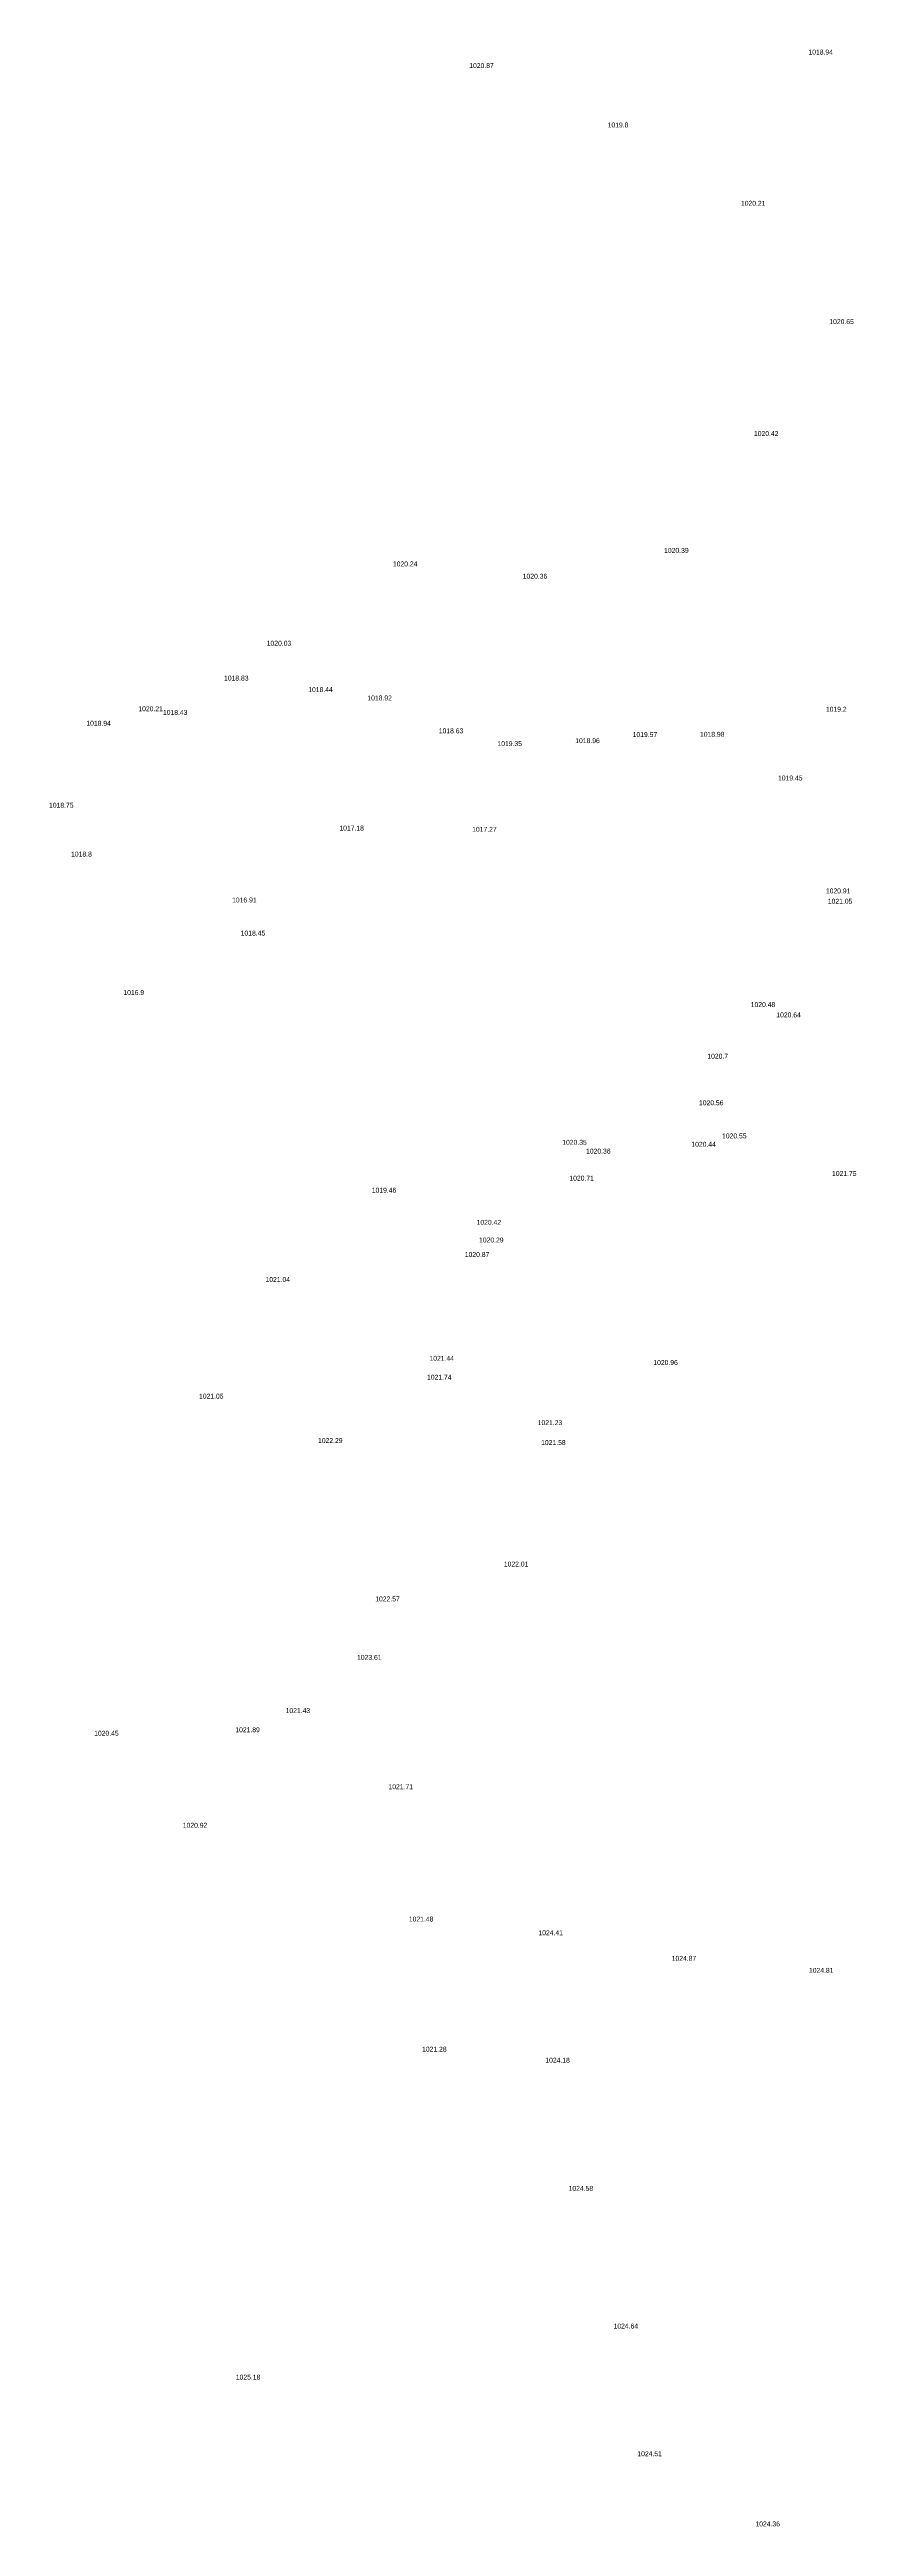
# Model space of a CAD drawing. Header units: inches. Extents: x 628884 to 629912, y 4519174 to 4520145.
# Drawn here: x 629165.4 to 629198.3, y 4519263.5 to 4519364.4 of the extents above; entities that cross this region are included whole.
import ezdxf

# ---------------------------------------------------------------- set-up
doc = ezdxf.new("R2010")
doc.units = ezdxf.units.IN
doc.header["$MEASUREMENT"] = 0

msp = doc.modelspace()

# ---------------------------------------------------------------- texts
for s, p in [('1018.94', (629196.36, 4519364.17, 1018.94)), ('1020.87', (629182.54, 4519363.62, 1020.87)), ('1019.8', (629188.18, 4519361.2, 1019.8)), ('1020.21', (629193.61, 4519358.01, 1020.21)), ('1020.65', (629197.21, 4519353.19, 1020.65)), ('1020.42', (629194.14, 4519348.63, 1020.42)), ('1020.39', (629190.48, 4519343.87, 1020.39)), ('1020.24', (629179.43, 4519343.32, 1020.24)), ('1020.36', (629184.72, 4519342.82, 1020.36)), ('1020.03', (629174.29, 4519340.09, 1020.03)), ('1018.83', (629172.55, 4519338.67, 1018.83)), ('1018.44', (629175.98, 4519338.2, 1018.44)), ('1018.92', (629178.39, 4519337.86, 1018.92)), ('1018.94', (629166.94, 4519336.83, 1018.94)), ('1020.21', (629169.06, 4519337.42, 1020.21)), ('1018.43', (629170.06, 4519337.27, 1018.43)), ('1018.63', (629181.3, 4519336.52, 1018.63)), ('1019.2', (629197.07, 4519337.4, 1019.2)), ('1019.35', (629183.69, 4519336, 1019.35)), ('1018.96', (629186.86, 4519336.12, 1018.96)), ('1019.57', (629189.2, 4519336.37, 1019.57)), ('1018.98', (629191.94, 4519336.38, 1018.98)), ('1019.45', (629195.12, 4519334.6, 1019.45)), ('1018.75', (629165.42, 4519333.49, 1018.75)), ('1017.18', (629177.25, 4519332.56, 1017.18)), ('1017.27', (629182.66, 4519332.51, 1017.27)), ('1018.8', (629166.32, 4519331.5, 1018.8)), ('1016.91', (629172.88, 4519329.63, 1016.91)), ('1020.91', (629197.07, 4519330, 1020.91)), ('1021.05', (629197.15, 4519329.58, 1021.05)), ('1018.45', (629173.23, 4519328.28, 1018.45)), ('1016.9', (629168.45, 4519325.86, 1016.9)), ('1020.48', (629194.01, 4519325.37, 1020.48)), ('1020.64', (629195.05, 4519324.95, 1020.64)), ('1020.7', (629192.24, 4519323.27, 1020.7)), ('1020.56', (629191.9, 4519321.37, 1020.56)), ('1020.35', (629186.33, 4519319.76, 1020.35)), ('1020.36', (629187.3, 4519319.4, 1020.36)), ('1020.44', (629191.59, 4519319.68, 1020.44)), ('1020.55', (629192.84, 4519320.02, 1020.55)), ('1020.71', (629186.62, 4519318.3, 1020.71)), ('1021.75', (629197.32, 4519318.49, 1021.75)), ('1019.46', (629178.57, 4519317.81, 1019.46)), ('1020.42', (629182.84, 4519316.5, 1020.42)), ('1020.29', (629182.94, 4519315.78, 1020.29)), ('1020.87', (629182.36, 4519315.19, 1020.87)), ('1021.04', (629174.24, 4519314.17, 1021.04)), ('1021.44', (629180.92, 4519310.96, 1021.44)), ('1020.96', (629190.04, 4519310.79, 1020.96)), ('1021.05', (629171.53, 4519309.42, 1021.05)), ('1021.74', (629180.82, 4519310.19, 1021.74)), ('1021.23', (629185.33, 4519308.34, 1021.23)), ('1022.29', (629176.38, 4519307.61, 1022.29)), ('1021.58', (629185.47, 4519307.53, 1021.58)), ('1022.01', (629183.95, 4519302.58, 1022.01)), ('1022.57', (629178.71, 4519301.16, 1022.57)), ('1023.61', (629177.97, 4519298.78, 1023.61)), ('1021.43', (629175.06, 4519296.61, 1021.43)), ('1020.45', (629167.26, 4519295.69, 1020.45)), ('1021.89', (629173.01, 4519295.83, 1021.89)), ('1021.71', (629179.25, 4519293.51, 1021.71)), ('1020.92', (629170.87, 4519291.94, 1020.92)), ('1021.48', (629180.08, 4519288.12, 1021.48)), ('1024.41', (629185.36, 4519287.56, 1024.41)), ('1024.87', (629190.79, 4519286.52, 1024.87)), ('1024.81', (629196.38, 4519286.03, 1024.81)), ('1021.28', (629180.62, 4519282.82, 1021.28)), ('1024.18', (629185.64, 4519282.37, 1024.18)), ('1024.58', (629186.59, 4519277.15, 1024.58)), ('1024.64', (629188.42, 4519271.54, 1024.64)), ('1025.18', (629173.03, 4519269.46, 1025.18)), ('1024.51', (629189.39, 4519266.34, 1024.51)), ('1024.36', (629194.2, 4519263.48, 1024.36))]:
    msp.add_text(s, height=0.2).set_placement(p)

doc.saveas('drawing.dxf')
